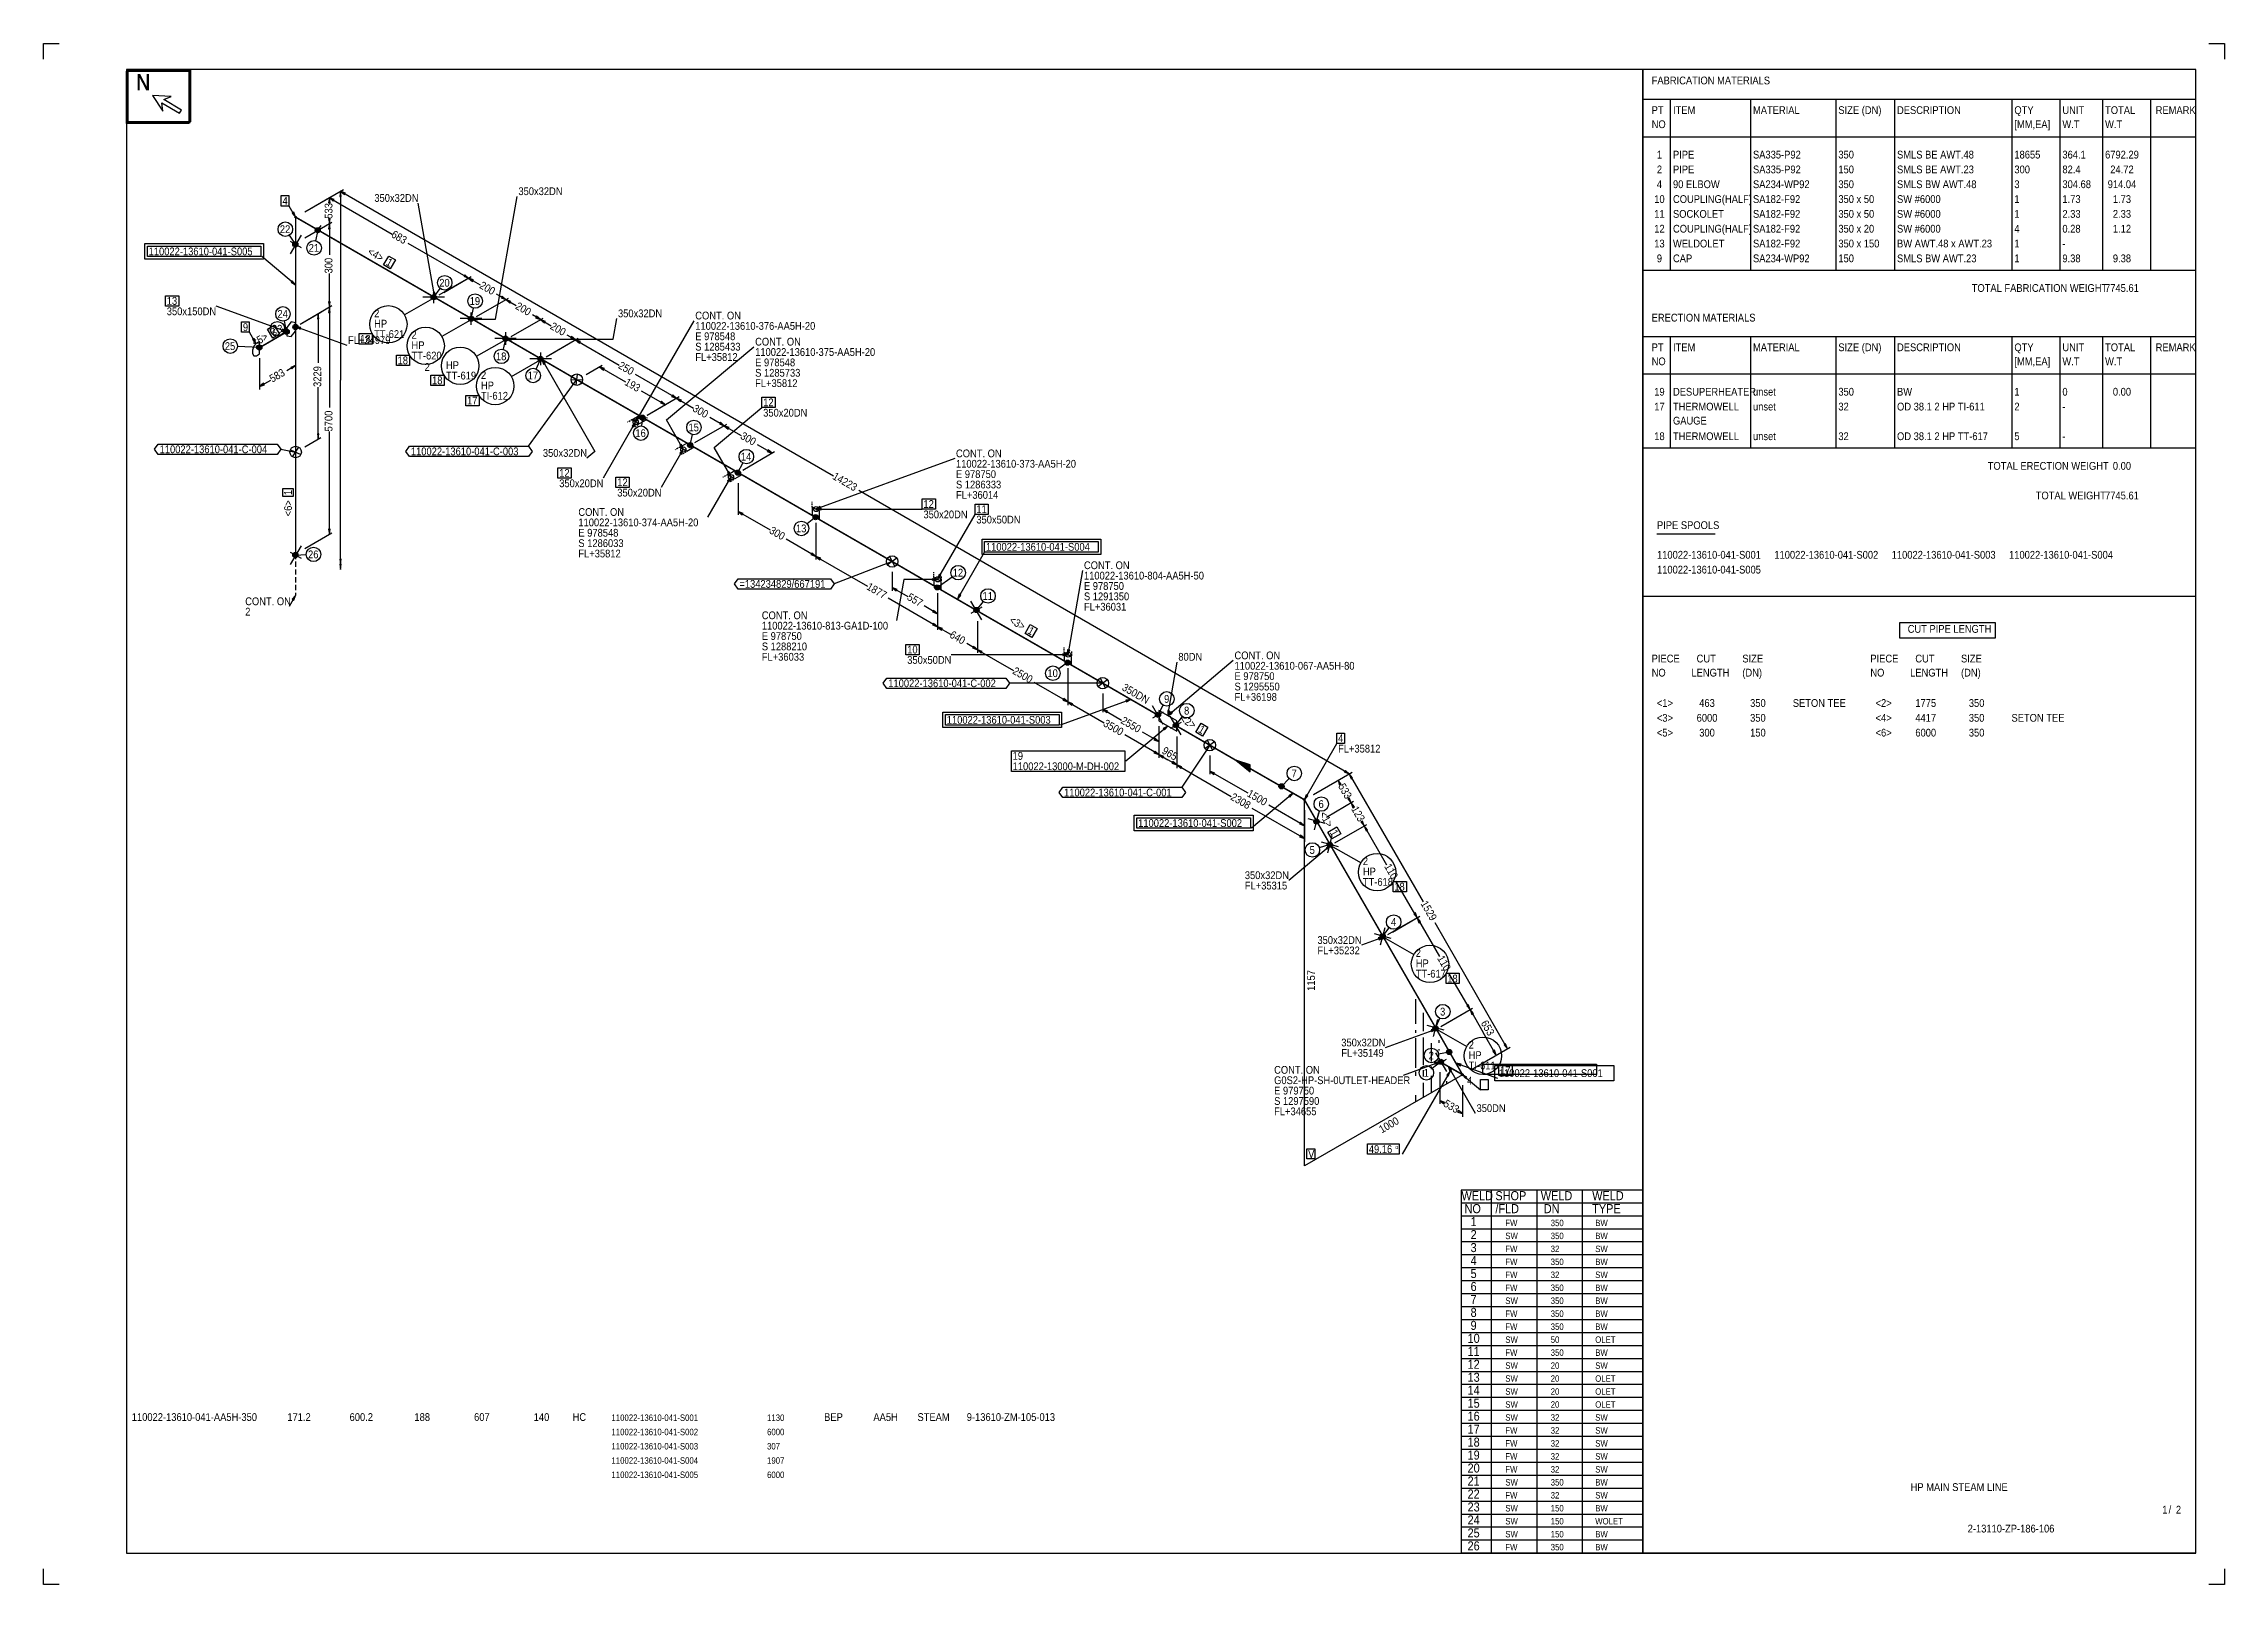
# Model space of a CAD drawing. Extents: x 0 to 841, y 0 to 594.
import ezdxf

# ---------------------------------------------------------------- set-up
doc = ezdxf.new("R2010")
doc.units = 0
doc.linetypes.add('GT100', pattern=[1, 0.666667, -0.333333])
doc.linetypes.add('GT110', pattern=[3, 2, -1])
doc.layers.add('PIPE_150', color=7, linetype='Continuous')
doc.styles.add('ARIAL', font='arial.ttf')

msp = doc.modelspace()

# ---------------------------------------------------------------- texts
at = {"color": 2, "style": 'ARIAL', "width": 0.86}
for s, p in [('SW', (563.7, 133.1)), ('FW', (563.7, 138.1)), ('350', (581.2, 138.1)), ('350', (581.2, 133.1)), ('  BW', (596.7, 138.1)), ('  BW', (596.7, 133.1)), ('FW', (563.7, 128.1)), ('32', (581.2, 128.1)), ('  SW', (596.7, 128.1)), ('FW', (563.7, 123.1)), ('FW', (563.7, 118.1)), ('350', (581.2, 123.1)), ('32', (581.2, 118.1)), ('  SW', (596.7, 118.1)), ('  BW', (596.7, 123.1)), ('SW', (563.7, 108.1)), ('FW', (563.7, 113.1)), ('350', (581.2, 113.1)), ('350', (581.2, 108.1)), ('  BW', (596.7, 113.1)), ('  BW', (596.7, 108.1)), ('FW', (563.7, 103.1)), ('350', (581.2, 103.1)), ('  BW', (596.7, 103.1)), ('SW', (563.7, 93.1)), ('FW', (563.7, 98.1)), ('350', (581.2, 98.1)), ('50', (581.2, 93.1)), ('  OLET', (596.7, 93.1)), ('  BW', (596.7, 98.1)), ('SW', (563.7, 83.1)), ('FW', (563.7, 88.1)), ('350', (581.2, 88.1)), ('20', (581.2, 83.1)), ('  SW', (596.7, 83.1)), ('  BW', (596.7, 88.1)), ('SW', (563.7, 78.1)), ('20', (581.2, 78.1)), ('  OLET', (596.7, 78.1)), ('SW', (563.7, 73.1)), ('SW', (563.7, 68.1)), ('20', (581.2, 73.1)), ('20', (581.2, 68.1)), ('  OLET', (596.7, 73.1)), ('  OLET', (596.7, 68.1)), ('SW', (563.7, 63.1)), ('FW', (563.7, 58.1)), ('32', (581.2, 63.1)), ('32', (581.2, 58.1)), ('  SW', (596.7, 63.1)), ('  SW', (596.7, 58.1)), ('FW', (563.7, 53.1)), ('FW', (563.7, 48.1)), ('32', (581.2, 53.1)), ('32', (581.2, 48.1)), ('  SW', (596.7, 53.1)), ('  SW', (596.7, 48.1)), ('FW', (563.7, 43.1)), ('32', (581.2, 43.1)), ('  SW', (596.7, 43.1)), ('SW', (563.7, 38.1)), ('FW', (563.7, 33.1)), ('350', (581.2, 38.1)), ('32', (581.2, 33.1)), ('  SW', (596.7, 33.1)), ('  BW', (596.7, 38.1)), ('SW', (563.7, 28.1)), ('SW', (563.7, 23.1)), ('150', (581.2, 28.1)), ('150', (581.2, 23.1)), ('  WOLET', (596.7, 23.1)), ('  BW', (596.7, 28.1)), ('SW', (563.7, 18.1)), ('150', (581.2, 18.1)), ('  BW', (596.7, 18.1)), ('FW', (563.7, 13.1)), ('350', (581.2, 13.1)), ('  BW', (596.7, 13.1))]:
    msp.add_text(s, height=2.5, dxfattribs=at).set_placement(p)
at = {"layer": 'ELEV', "color": 2, "style": 'ARIAL', "width": 0.86}
for s, p in [('FL+34979', (117.4, 478.2)), ('FL+35812', (251.31, 471.67)), ('FL+35812', (274.4, 461.6)), ('FL+36014', (351.85, 418.52)), ('FL+35812', (206.22, 395.92)), ('FL+36031', (401.2, 375.4)), ('FL+36033', (276.97, 356.1)), ('FL+36198', (459.26, 340.64)), ('FL+35812', (499.2, 320.7)), ('FL+35315', (463.24, 267.9)), ('FL+35232', (491.24, 242.9)), ('FL+35149', (500.44, 203.4)), ('FL+34655', (474.54, 180.86))]:
    msp.add_text(s, height=3, dxfattribs=at).set_placement(p)
at = {"layer": 'ESL', "color": 2, "style": 'ARIAL', "width": 0.86}
for s, p in [('6000', (279, 57.5)), ('1130', (279, 63)), ('307', (279, 52)), ('6000', (279, 41)), ('1907', (279, 46.5))]:
    msp.add_text(s, height=2.5, dxfattribs=at).set_placement(p)
at = {"layer": 'ESN', "color": 2, "style": 'ARIAL', "width": 0.86}
for s, p in [('110022-13610-041-S001', (219, 63)), ('110022-13610-041-S002', (219, 57.5)), ('110022-13610-041-S003', (219, 52)), ('110022-13610-041-S004', (219, 46.5)), ('110022-13610-041-S005', (219, 41))]:
    msp.add_text(s, height=2.5, dxfattribs=at).set_placement(p)
at = {"layer": 'FLAN', "color": 2, "style": 'ARIAL', "width": 0.86}
for s, height, p in [('FABRICATION MATERIALS', 3, (620.13, 578.29)), ('COUPLING(HALF)', 3, (628.36, 532.57)), ('SA182-F92', 3, (659.21, 532.57)), ('SA182-F92', 3, (659.21, 526.86)), ('COUPLING(HALF)', 3, (628.36, 521.14)), ('SA182-F92', 3, (659.21, 521.14)), ('SA182-F92', 3, (659.21, 515.43)), ('TOTAL FABRICATION WEIGHT', 3, (743.56, 498.29)), ('GAUGE', 3, (628.36, 447.14)), ('TOTAL ERECTION WEIGHT', 3, (749.73, 429.71)), ('TOTAL WEIGHT', 3, (768.24, 418.29)), ('110022-13610-813-GA1D-100', 3, (276.97, 368.1)), ('CUT PIPE LENGTH', 3, (718.87, 366.86)), ('   LENGTH', 3, (632.47, 350)), ('   LENGTH', 3, (716.81, 350)), ('G0S2-HP-SH-0UTLET-HEADER', 3, (474.54, 192.86)), (' /FLD', 3.5, (558.7, 143.1))]:
    msp.add_text(s, height=height, dxfattribs=at).set_placement(p)
at = {"layer": 'GT_1', "color": 2, "style": 'ARIAL', "width": 0.86}
for s, height, p in [('N', 6.25, (35.6, 576)), ('N', 6.25, (35.8, 576)), ('PT', 3, (620.13, 566.86)), ('NO', 3, (620.13, 561.43)), ('ITEM', 3, (628.36, 566.86)), ('MATERIAL', 3, (659.21, 566.86)), ('SIZE (DN)', 3, (692.13, 566.86)), ('DESCRIPTION', 3, (714.76, 566.86)), ('QTY', 3, (760.01, 566.86)), ('[MM,EA]', 3, (760.01, 561.43)), ('W.T', 3, (778.53, 561.43)), ('UNIT', 3, (778.53, 566.86)), ('W.T', 3, (794.99, 561.43)), ('TOTAL', 3, (794.99, 566.86)), (' REMARK', 3, (813.5, 566.86)), ('  2', 3, (620.13, 544)), ('  1', 3, (620.13, 549.71)), ('PIPE', 3, (628.36, 549.71)), ('PIPE', 3, (628.36, 544)), ('SA335-P92', 3, (659.21, 549.71)), ('SA335-P92', 3, (659.21, 544)), ('350', 3, (692.13, 549.71)), ('150', 3, (692.13, 544)), ('SMLS BE AWT.48', 3, (714.76, 549.71)), ('SMLS BE AWT.23', 3, (714.76, 544)), ('300', 3, (760.01, 544)), ('18655', 3, (760.01, 549.71)), ('364.1', 3, (778.53, 549.71)), ('82.4', 3, (778.53, 544)), ('6792.29', 3, (794.99, 549.71)), ('  24.72', 3, (794.99, 544)), ('350x32DN', 3, (183.1, 535.6)), ('  4', 3, (620.13, 538.29)), ('90 ELBOW', 3, (628.36, 538.29)), ('SA234-WP92', 3, (659.21, 538.29)), ('350', 3, (692.13, 538.29)), ('SMLS BW AWT.48', 3, (714.76, 538.29)), ('3', 3, (760.01, 538.29)), ('304.68', 3, (778.53, 538.29)), (' 914.04', 3, (794.99, 538.29)), ('4', 3, (92.14, 531.9)), ('350x32DN', 3, (127.54, 533)), (' 10', 3, (620.13, 532.57)), (' 11', 3, (620.13, 526.86)), ('SOCKOLET', 3, (628.36, 526.86)), ('350 x 50', 3, (692.13, 532.57)), ('350 x 50', 3, (692.13, 526.86)), ('SW #6000', 3, (714.76, 532.57)), ('SW #6000', 3, (714.76, 526.86)), ('1', 3, (760.01, 532.57)), ('1', 3, (760.01, 526.86)), ('2.33', 3, (778.53, 526.86)), ('1.73', 3, (778.53, 532.57)), ('   2.33', 3, (794.99, 526.86)), ('   1.73', 3, (794.99, 532.57)), (' 12', 3, (620.13, 521.14)), ('350 x 20', 3, (692.13, 521.14)), ('SW #6000', 3, (714.76, 521.14)), ('4', 3, (760.01, 521.14)), ('0.28', 3, (778.53, 521.14)), ('   1.12', 3, (794.99, 521.14)), ('110022-13610-041-S005', 3, (40.5, 512.4)), (' 13', 3, (620.13, 515.43)), ('WELDOLET', 3, (628.36, 515.43)), ('350 x 150', 3, (692.13, 515.43)), ('BW AWT.48 x AWT.23', 3, (714.76, 515.43)), ('1', 3, (760.01, 515.43)), ('-', 3, (778.53, 515.43)), ('  9', 3, (620.13, 509.71)), ('CAP', 3, (628.36, 509.71)), ('SA234-WP92', 3, (659.21, 509.71)), ('150', 3, (692.13, 509.71)), ('SMLS BW AWT.23', 3, (714.76, 509.71)), ('1', 3, (760.01, 509.71)), ('9.38', 3, (778.53, 509.71)), ('   9.38', 3, (794.99, 509.71)), ('13', 3, (47.49, 493.3)), ('7745.61', 3, (794.99, 498.29)), ('350x150DN', 3, (47.49, 489.3)), ('350x32DN', 3, (221.5, 488.5)), ('CONT. ON', 3, (251.31, 487.67)), ('ERECTION MATERIALS', 3, (620.13, 486.86)), ('9', 3, (76.84, 483.2)), ('110022-13610-376-AA5H-20', 3, (251.31, 483.67)), ('E 978548', 3, (251.31, 479.67)), ('CONT. ON', 3, (274.4, 477.6)), ('S 1285433', 3, (251.31, 475.67)), ('110022-13610-375-AA5H-20', 3, (274.4, 473.6)), ('E 978548', 3, (274.4, 469.6)), ('PT', 3, (620.13, 475.43)), ('NO', 3, (620.13, 470)), ('ITEM', 3, (628.36, 475.43)), ('MATERIAL', 3, (659.21, 475.43)), ('SIZE (DN)', 3, (692.13, 475.43)), ('DESCRIPTION', 3, (714.76, 475.43)), ('QTY', 3, (760.01, 475.43)), ('[MM,EA]', 3, (760.01, 470)), ('W.T', 3, (778.53, 470)), ('UNIT', 3, (778.53, 475.43)), ('W.T', 3, (794.99, 470)), ('TOTAL', 3, (794.99, 475.43)), (' REMARK', 3, (813.5, 475.43)), ('S 1285733', 3, (274.4, 465.6)), ('12', 3, (277.5, 454.2)), (' 19', 3, (620.13, 458.29)), (' 17', 3, (620.13, 452.57)), ('THERMOWELL', 3, (628.36, 452.57)), ('DESUPERHEATER', 3, (628.36, 458.29)), ('unset', 3, (659.21, 458.29)), ('unset', 3, (659.21, 452.57)), ('350', 3, (692.13, 458.29)), ('32', 3, (692.13, 452.57)), ('OD 38.1 2 HP TI-611', 3, (714.76, 452.57)), ('BW', 3, (714.76, 458.29)), ('2', 3, (760.01, 452.57)), ('1', 3, (760.01, 458.29)), ('0', 3, (778.53, 458.29)), ('   0.00', 3, (794.99, 458.29)), ('350x20DN', 3, (277.5, 450.2)), ('-', 3, (778.53, 452.57)), ('110022-13610-041-C-004', 3, (44.74, 436.1)), ('110022-13610-041-C-003', 3, (141.64, 435.3)), ('350x32DN', 3, (192.54, 434.7)), ('CONT. ON', 3, (351.85, 434.52)), (' 18', 3, (620.13, 441.14)), ('THERMOWELL', 3, (628.36, 441.14)), ('unset', 3, (659.21, 441.14)), ('32', 3, (692.13, 441.14)), ('OD 38.1 2 HP TT-617', 3, (714.76, 441.14)), ('5', 3, (760.01, 441.14)), ('-', 3, (778.53, 441.14)), ('12', 3, (198.84, 427)), ('110022-13610-373-AA5H-20', 3, (351.85, 430.52)), ('E 978750', 3, (351.85, 426.52)), ('   0.00', 3, (794.99, 429.71)), ('350x20DN', 3, (198.84, 423)), ('350x20DN', 3, (221.24, 419.4)), ('12', 3, (221.24, 423.4)), ('S 1286333', 3, (351.85, 422.52)), ('7745.61', 3, (794.99, 418.29)), ('CONT. ON', 3, (206.22, 411.92)), ('350x20DN', 3, (339.3, 411)), ('12', 3, (339.3, 415)), ('11', 3, (359.7, 413)), ('110022-13610-374-AA5H-20', 3, (206.22, 407.92)), ('E 978548', 3, (206.22, 403.92)), ('350x50DN', 3, (359.7, 409)), ('PIPE SPOOLS', 3, (622.19, 406.86)), ('S 1286033', 3, (206.22, 399.92)), ('110022-13610-041-S004', 3, (363.4, 398.5)), ('110022-13610-041-S001', 3, (622.19, 395.43)), ('110022-13610-041-S002', 3, (667.44, 395.43)), ('110022-13610-041-S003', 3, (712.7, 395.43)), ('110022-13610-041-S004', 3, (757.96, 395.43)), ('=134234829/667191', 3, (268.33, 384.2)), ('CONT. ON', 3, (401.2, 391.4)), ('110022-13610-804-AA5H-50', 3, (401.2, 387.4)), ('110022-13610-041-S005', 3, (622.19, 389.71)), ('CONT. ON', 3, (77.74, 377.5)), ('S 1291350', 3, (401.2, 379.4)), ('E 978750', 3, (401.2, 383.4)), ('2', 3, (77.74, 373.5)), ('CONT. ON', 3, (276.97, 372.1)), ('S 1288210', 3, (276.97, 360.1)), ('E 978750', 3, (276.97, 364.1)), ('10', 3, (333.04, 358.9)), ('350x50DN', 3, (333.04, 354.9)), ('80DN', 3, (437.6, 356.1)), ('CONT. ON', 3, (459.26, 356.64)), ('110022-13610-067-AA5H-80', 3, (459.26, 352.64)), ('PIECE', 3, (620.13, 355.43)), ('     CUT', 3, (632.47, 355.43)), ('SIZE', 3, (655.1, 355.43)), ('PIECE', 3, (704.47, 355.43)), ('     CUT', 3, (716.81, 355.43)), ('SIZE', 3, (739.44, 355.43)), ('110022-13610-041-C-002', 3, (325.74, 345.9)), ('S 1295550', 3, (459.26, 344.64)), ('E 978750', 3, (459.26, 348.64)), ('NO', 3, (620.13, 350)), ('(DN)', 3, (655.1, 350)), ('NO', 3, (704.47, 350)), ('(DN)', 3, (739.44, 350)), ('      463', 3, (632.47, 338.29)), ('   350', 3, (655.1, 338.29)), ('   SETON TEE', 3, (671.56, 338.29)), ('     1775', 3, (716.81, 338.29)), ('   350', 3, (739.44, 338.29)), ('110022-13610-041-S003', 3, (348.3, 331.8)), ('     6000', 3, (632.47, 332.57)), ('      300', 3, (632.47, 326.86)), ('   350', 3, (655.1, 332.57)), ('   150', 3, (655.1, 326.86)), ('     4417', 3, (716.81, 332.57)), ('     6000', 3, (716.81, 326.86)), ('   350', 3, (739.44, 332.57)), ('   350', 3, (739.44, 326.86)), ('   SETON TEE', 3, (755.9, 332.57)), ('19', 3, (373.7, 317.9)), ('4', 3, (499.2, 324.7)), ('110022-13000-M-DH-002', 3, (373.7, 313.9)), ('110022-13610-041-C-001', 3, (393.54, 303.8)), ('110022-13610-041-S002', 3, (422.1, 292)), ('350x32DN', 3, (463.24, 271.9)), ('350x32DN', 3, (491.24, 246.9)), ('350x32DN', 3, (500.44, 207.4)), ('CONT. ON', 3, (474.54, 196.86)), ('110022-13610-041-S001', 3, (561.2, 195.6)), ('S 1297590', 3, (474.54, 184.86)), ('E 979750', 3, (474.54, 188.86)), ('350DN', 3, (552.6, 182.1)), ('49.16', 3, (511.06, 166.3)), ('o', 1.5, (521.26, 167.8)), ('V', 3, (487.67, 164.43)), ('WELD', 3.5, (546.8, 148.1)), (' SHOP', 3.5, (558.7, 148.1)), (' WELD', 3.5, (576.2, 148.1)), ('   WELD', 3.5, (593.7, 148.1)), (' NO', 3.5, (546.8, 143.1)), ('  DN', 3.5, (576.2, 143.1)), ('   TYPE', 3.5, (593.7, 143.1)), ('   2', 3.5, (546.8, 133.1)), ('   1', 3.5, (546.8, 138.1)), ('   4', 3.5, (546.8, 123.1)), ('   3', 3.5, (546.8, 128.1)), ('   5', 3.5, (546.8, 118.1)), ('   6', 3.5, (546.8, 113.1)), ('   7', 3.5, (546.8, 108.1)), ('   8', 3.5, (546.8, 103.1)), ('   9', 3.5, (546.8, 98.1)), ('  10', 3.5, (546.8, 93.1)), ('  11', 3.5, (546.8, 88.1)), ('  12', 3.5, (546.8, 83.1)), ('  13', 3.5, (546.8, 78.1)), ('  14', 3.5, (546.8, 73.1)), ('  15', 3.5, (546.8, 68.1)), ('110022-13610-041-AA5H-350', 3, (34, 63)), ('171.2', 3, (94, 63)), ('600.2', 3, (118, 63)), ('188', 3, (143, 63)), ('607', 3, (166, 63)), ('140', 3, (189, 63)), ('HC', 3, (204, 63)), ('BEP', 3, (301, 63)), ('AA5H', 3, (320, 63)), ('STEAM', 3, (337, 63)), ('9-13610-ZM-105-013', 3, (356, 63)), ('  16', 3.5, (546.8, 63.1)), ('  17', 3.5, (546.8, 58.1)), ('  18', 3.5, (546.8, 53.1)), ('  19', 3.5, (546.8, 48.1)), ('  20', 3.5, (546.8, 43.1)), ('  21', 3.5, (546.8, 38.1)), ('  22', 3.5, (546.8, 33.1)), ('HP MAIN STEAM LINE', 3, (720, 36)), ('  23', 3.5, (546.8, 28.1)), ('  24', 3.5, (546.8, 23.1)), ('1', 3, (817, 27.3)), ('/', 3, (819.5, 27.3)), ('2', 3, (822.3, 27.3)), ('  25', 3.5, (546.8, 18.1)), ('2-13110-ZP-186-106', 3, (742, 20)), ('  26', 3.5, (546.8, 13.1))]:
    msp.add_text(s, height=height, dxfattribs=at).set_placement(p)
for s, rotation, p in [('533', 90, (111.39, 526.51)), ('683', -30, (133.77, 519.6)), ('300', 90, (111.39, 505.41)), ('1', -30, (131.74, 508.85)), ('200', -30, (167.82, 499.95)), ('200', -30, (181.67, 491.95)), ('200', -30, (195.07, 484.2)), ('250', -30, (221.32, 469.05)), ('583', 30, (88.18, 463.27)), ('3229', 90, (107.06, 461.64)), ('193', -30, (223.79, 462.6)), ('300', -30, (250.02, 452.5)), ('5700', 90, (111.39, 444.49)), ('300', -30, (268.42, 441.9)), ('1', 90, (95.75, 419.92)), ('14223', -30, (303.97, 426.33)), ('300', -30, (279.58, 405.45)), ('1877', -30, (317.09, 383.77)), ('557', -30, (332.73, 379.75)), ('640', -30, (349.13, 365.25)), ('2500', -30, (373.39, 351.27)), ('350DN', -30, (415.57, 344.93)), ('3500', -30, (408.39, 331.07)), ('2550', -30, (415.14, 332.17)), ('965', 329.53446, (430.99, 320.55)), ('2308', -30, (457.44, 302.72)), ('1500', -30, (463.84, 304.02)), ('533', -60, (499.11, 307.72)), ('123', -60, (504.16, 298.92)), ('110', -60, (516.91, 276.77)), ('1529', -60, (530.92, 262.46)), ('1157', 90, (490.29, 228.81)), ('110', -60, (537.31, 241.37)), ('653', 300.09424, (554.13, 216.39)), ('533', -30, (539.58, 184.5)), ('1000', 30, (516.07, 173.82))]:
    msp.add_text(s, height=3, rotation=rotation, dxfattribs=at).set_placement(p)
at = {"layer": 'INSTITEMNO', "color": 2, "style": 'ARIAL', "width": 0.86}
for s, p in [('18', (122.1, 478.69)), ('18', (136.5, 470.39)), ('18', (149.8, 462.69)), ('17', (163.3, 454.89)), ('18', (520.9, 267.49)), ('18', (541.3, 232.09)), ('4', (548.95, 192.69)), ('17', (561.7, 196.69))]:
    msp.add_text(s, height=3, dxfattribs=at).set_placement(p)
at = {"layer": 'INSTNOG', "color": 2, "style": 'ARIAL', "width": 0.86}
for s, p in [('2', (127.47, 488.53)), ('TT-621', (127.47, 480.53)), ('HP', (127.47, 484.53)), ('2', (141.87, 480.23)), ('TT-620', (141.87, 472.23)), ('HP', (141.87, 476.23)), ('HP', (155.17, 468.53)), ('2', (146.92, 467.82)), ('TT-619', (155.17, 464.53)), ('2', (168.67, 464.73)), ('HP', (168.67, 460.73)), ('TI-612', (168.67, 456.73)), ('2', (508.76, 277.33)), ('TT-618', (508.76, 269.33)), ('HP', (508.76, 273.33)), ('2', (529.16, 241.93)), ('TT-617', (529.16, 233.93)), ('HP', (529.16, 237.93)), ('2', (549.56, 206.53)), ('HP', (549.56, 202.53)), ('TI-611', (549.56, 198.53))]:
    msp.add_text(s, height=3, dxfattribs=at).set_placement(p)
at = {"layer": 'itemno', "color": 2, "style": 'ARIAL', "width": 0.86}
for s, rotation, p in [('<4>', -30, (124.67, 512.93)), ('<6>', 90, (95.75, 411.76))]:
    msp.add_text(s, height=3, rotation=rotation, dxfattribs=at).set_placement(p)
for s, p in [('  <1>', (620.13, 338.29)), ('  <2>', (704.47, 338.29)), ('  <3>', (620.13, 332.57)), ('  <5>', (620.13, 326.86)), ('  <4>', (704.47, 332.57)), ('  <6>', (704.47, 326.86))]:
    msp.add_text(s, height=3, dxfattribs=at).set_placement(p)
at = {"layer": 'ITNO', "color": 2, "style": 'ARIAL', "width": 0.86}
for s, rotation, p in [('<5>', 30.15455, (81.48, 477.06)), ('2', 30.15455, (88.54, 481.16)), ('<3>', 330.06102, (372.1, 370.86)), ('1', 330.06102, (379.17, 366.79)), ('<2>', 329.96672, (437.96, 332.82)), ('1', 329.96672, (445.02, 328.74)), ('<1>', 299.81416, (491.87, 296.94)), ('1', 299.81416, (495.93, 289.86))]:
    msp.add_text(s, height=3, rotation=rotation, dxfattribs=at).set_placement(p)
at = {"layer": 'WDNO', "color": 2, "style": 'ARIAL', "width": 0.86}
for s, p in [('22', (91.11, 520.96)), ('21', (102.22, 513.74)), ('20', (152.58, 500.3)), ('19', (164.31, 493.26)), ('24', (90.19, 488.31)), ('23', (88.05, 482.56)), ('25', (69.89, 475.88)), ('18', (174.45, 471.92)), ('17', (186.68, 464.55)), ('15', (248.69, 444.54)), ('16', (228.22, 442.33)), ('14', (268.9, 433.28)), ('13', (290.14, 405.6)), ('26', (101.98, 395.59)), ('12', (350.59, 388.54)), ('11', (362.1, 379.56)), ('10', (387.12, 349.78)), ('9', (432.1, 339.87)), ('8', (439.81, 335.34)), ('7', (481.27, 311.15)), ('6', (491.67, 299.34)), ('5', (488.24, 281.64)), ('4', (519.59, 253.85)), ('3', (538.54, 219.3)), ('2', (534.13, 202.41)), ('1', (532.21, 195.72))]:
    msp.add_text(s, height=3, dxfattribs=at).set_placement(p)

# ---------------------------------------------------------------- linework, layer by layer
at = {"color": 1}
msp.add_line((106.89, 523.85), (105.71, 522.1), dxfattribs=at)
at = {"color": 4}
for p, q in [((187, 438.8), (205.65, 464.45)), ((203.45, 464.35), (207.85, 464.55)), ((205.36, 462.27), (205.94, 466.63)), ((232.93, 449.6), (230.91, 449.8)), ((91.5, 437.6), (97.2, 436.55)), ((95.19, 437.44), (99.21, 435.66)), ((96.04, 434.68), (98.36, 438.42)), ((329.02, 395.66), (325.48, 393.04)), ((326.2, 396.28), (328.3, 392.42)), ((327.25, 394.35), (304.9, 385.7)), ((408.45, 347.45), (372.5, 347.4)), ((410.22, 348.76), (406.68, 346.14)), ((407.4, 349.38), (409.5, 345.52)), ((449.75, 323.55), (438.9, 307.3)), ((451.52, 324.86), (447.98, 322.24)), ((448.7, 325.48), (450.8, 321.62))]:
    msp.add_line(p, q, dxfattribs=at)
at = {"color": 7}
for centre, radius in [((97.2, 527.09), 0.3), ((97.2, 527.09), 0.2), ((97.2, 527.09), 0.1), ((486.21, 302.51), 0.3), ((486.21, 302.51), 0.2), ((486.21, 302.51), 0.1), ((547.18, 196.52), 0.3), ((547.18, 196.52), 0.2), ((547.18, 196.52), 0.1)]:
    msp.add_circle(centre, radius, dxfattribs=at)
at = {"color": 2}
for centre, radius in [((105.71, 522.1), 0.85), ((105.71, 522.1), 0.7), ((105.71, 522.1), 0.55), ((105.71, 522.1), 0.4), ((105.71, 522.1), 0.25), ((97.09, 516.63), 0.85), ((97.09, 516.63), 0.7), ((97.09, 516.63), 0.55), ((97.09, 516.63), 0.4), ((97.09, 516.63), 0.25), ((150.43, 496.24), 0.85), ((150.43, 496.24), 0.7), ((150.43, 496.24), 0.55), ((150.43, 496.24), 0.4), ((150.43, 496.24), 0.25), ((164.83, 487.94), 0.85), ((164.83, 487.94), 0.7), ((164.83, 487.94), 0.55), ((164.83, 487.94), 0.4), ((164.83, 487.94), 0.25), ((93.71, 482.96), 0.85), ((93.71, 482.96), 0.7), ((93.71, 482.96), 0.55), ((93.71, 482.96), 0.4), ((93.71, 482.96), 0.25), ((97.11, 484.74), 0.85), ((97.11, 484.74), 0.7), ((97.11, 484.74), 0.55), ((97.11, 484.74), 0.4), ((97.11, 484.74), 0.25), ((178.13, 480.24), 0.85), ((178.13, 480.24), 0.7), ((178.13, 480.24), 0.55), ((178.13, 480.24), 0.4), ((178.13, 480.24), 0.25), ((83.21, 476.86), 0.85), ((83.21, 476.86), 0.7), ((83.21, 476.86), 0.55), ((83.21, 476.86), 0.4), ((83.21, 476.86), 0.25), ((191.63, 472.44), 0.85), ((191.63, 472.44), 0.7), ((191.63, 472.44), 0.55), ((191.63, 472.44), 0.4), ((191.63, 472.44), 0.25), ((230.91, 449.8), 0.85), ((230.91, 449.8), 0.7), ((230.91, 449.8), 0.55), ((230.91, 449.8), 0.4), ((230.91, 449.8), 0.25), ((249.31, 439.2), 0.85), ((249.31, 439.2), 0.7), ((249.31, 439.2), 0.55), ((249.31, 439.2), 0.4), ((249.31, 439.2), 0.25), ((267.71, 428.6), 0.85), ((267.71, 428.6), 0.7), ((267.71, 428.6), 0.55), ((267.71, 428.6), 0.4), ((267.71, 428.6), 0.25), ((297.71, 411.46), 0.85), ((297.71, 411.46), 0.7), ((297.71, 411.46), 0.55), ((297.71, 411.46), 0.4), ((297.71, 411.46), 0.25), ((97.09, 396.83), 0.85), ((97.09, 396.83), 0.7), ((97.09, 396.83), 0.55), ((97.09, 396.83), 0.4), ((97.09, 396.83), 0.25), ((344.61, 384.36), 0.85), ((344.61, 384.36), 0.7), ((344.61, 384.36), 0.55), ((344.61, 384.36), 0.4), ((344.61, 384.36), 0.25), ((359.76, 375.64), 0.85), ((359.76, 375.64), 0.7), ((359.76, 375.64), 0.55), ((359.76, 375.64), 0.4), ((359.76, 375.64), 0.25), ((394.91, 355.36), 0.85), ((394.91, 355.36), 0.7), ((394.91, 355.36), 0.55), ((394.91, 355.36), 0.4), ((394.91, 355.36), 0.25), ((429.76, 335.24), 0.85), ((429.76, 335.24), 0.7), ((429.76, 335.24), 0.55), ((429.76, 335.24), 0.4), ((429.76, 335.24), 0.25), ((436.66, 331.24), 0.85), ((436.66, 331.24), 0.7), ((436.66, 331.24), 0.55), ((436.66, 331.24), 0.4), ((436.66, 331.24), 0.25), ((477.41, 307.66), 0.85), ((477.41, 307.66), 0.7), ((477.41, 307.66), 0.55), ((477.41, 307.66), 0.4), ((477.41, 307.66), 0.25), ((490.89, 294.09), 0.85), ((490.89, 294.09), 0.7), ((490.89, 294.09), 0.55), ((490.89, 294.09), 0.4), ((490.89, 294.09), 0.25), ((495.99, 285.19), 0.85), ((495.99, 285.19), 0.7), ((495.99, 285.19), 0.55), ((495.99, 285.19), 0.4), ((495.99, 285.19), 0.25), ((516.39, 249.79), 0.85), ((516.39, 249.79), 0.7), ((516.39, 249.79), 0.55), ((516.39, 249.79), 0.4), ((516.39, 249.79), 0.25), ((536.79, 214.39), 0.85), ((536.79, 214.39), 0.7), ((536.79, 214.39), 0.55), ((536.79, 214.39), 0.4), ((536.79, 214.39), 0.25), ((538.84, 201.44), 0.85), ((538.84, 201.44), 0.7), ((538.84, 201.44), 0.55), ((538.84, 201.44), 0.4), ((542.06, 205.24), 0.85), ((542.06, 205.24), 0.7), ((542.06, 205.24), 0.55), ((542.06, 205.24), 0.4), ((542.06, 205.24), 0.25), ((538.84, 201.44), 0.25)]:
    msp.add_circle(centre, radius, dxfattribs=at)
at = {"color": 4}
for centre in [(205.65, 464.45), (97.2, 436.55), (327.25, 394.35), (408.45, 347.45), (449.75, 323.55)]:
    msp.add_circle(centre, 2.2, dxfattribs=at)
at = {"layer": 'AG', "color": 7}
for p, q in [((250.81, 487.17), (228.3, 448.2)), ((351.35, 434.02), (297.8, 414.5)), ((256.09, 411.42), (265.1, 427)), ((400.7, 390.9), (395, 358.4)), ((458.76, 356.14), (433.5, 334.9)), ((524.41, 196.36), (538.5, 201.5))]:
    msp.add_line(p, q, dxfattribs=at)
at = {"layer": 'AG', "color": 4}
for p, q in [((228.3, 448.2), (228.95, 450.09)), ((228.3, 448.2), (229.61, 449.71)), ((228.95, 450.09), (229.61, 449.71)), ((265.1, 427), (263.79, 425.49)), ((264.45, 425.11), (263.79, 425.49)), ((265.1, 427), (264.45, 425.11)), ((297.8, 414.5), (299.51, 415.53)), ((297.8, 414.5), (299.78, 414.81)), ((299.51, 415.53), (299.78, 414.81)), ((395, 358.4), (394.96, 360.4)), ((394.96, 360.4), (395.72, 360.27)), ((395, 358.4), (395.72, 360.27)), ((433.5, 334.9), (434.76, 336.46)), ((434.76, 336.46), (435.25, 335.87)), ((433.5, 334.9), (435.25, 335.87)), ((538.5, 201.5), (536.52, 201.19)), ((536.79, 200.47), (536.52, 201.19)), ((538.5, 201.5), (536.79, 200.47))]:
    msp.add_line(p, q, dxfattribs=at)
at = {"layer": 'ARROW', "color": 7}
for p, q in [((109.9, 532.6), (110.5, 532.6)), ((111.7, 533.3), (112.1, 533.9)), ((114.2, 535.1), (114.8, 535.1)), ((116, 535.8), (116.4, 536.4)), ((96.5, 529), (95.9, 528.6)), ((110.5, 526.6), (109.9, 526.6)), ((109.9, 522.6), (110.5, 522.6)), ((162.4, 504.9), (162, 504.3)), ((95.9, 502.5), (95.5, 502)), ((150.9, 498.1), (150.2, 498)), ((165.4, 502.3), (165.8, 502.9)), ((176.8, 496.6), (176.4, 496)), ((105.6, 487.9), (106.2, 487.9)), ((110.5, 494.4), (109.9, 494.4)), ((109.9, 490.4), (110.5, 490.4)), ((167.3, 487.5), (167.3, 488.1)), ((179.8, 494), (180.2, 494.6)), ((190.1, 488.9), (189.7, 488.3)), ((81.2, 480.3), (80.6, 479.9)), ((92.1, 483.9), (91.8, 483.2)), ((98.9, 483.9), (99.2, 484.6)), ((180.6, 479.8), (180.6, 480.4)), ((193.1, 486.3), (193.5, 486.9)), ((203.6, 481.1), (203.2, 480.5)), ((206.6, 478.5), (207, 479.1)), ((85.2, 462.5), (84.8, 463.1)), ((95.3, 469.2), (95.7, 468.6)), ((192.8, 470.4), (193.4, 470.8)), ((215.9, 468.1), (216.3, 468.7)), ((238.3, 456.1), (237.9, 455.5)), ((242.6, 458.6), (242.2, 458)), ((245.6, 456), (246, 456.6)), ((227, 446.7), (227.6, 446.3)), ((261, 448), (260.6, 447.4)), ((264, 445.4), (264.4, 446)), ((106.2, 443.6), (105.6, 443.6)), ((246, 439.5), (245.4, 439.1)), ((279.4, 437.4), (279, 436.8)), ((245.4, 436.1), (246, 435.7)), ((264.4, 428.9), (263.8, 428.5)), ((269.4, 412.3), (269.8, 412.9)), ((299.8, 414.2), (299.8, 414.8)), ((110.5, 406.8), (109.9, 406.8)), ((114.8, 395.3), (114.2, 395.3)), ((296.3, 397.6), (295.9, 397)), ((299.3, 395), (299.7, 395.6)), ((114.8, 393.3), (114.2, 393.3)), ((342.7, 387.7), (342.7, 387.1)), ((346, 388.9), (345.4, 389.3)), ((95.9, 379.8), (96.5, 379.4)), ((328.8, 383), (329.2, 383.6)), ((353.7, 381.3), (353.1, 381.7)), ((343.2, 375.5), (342.8, 374.9)), ((343.2, 370.5), (342.8, 369.9)), ((346.2, 367.9), (346.6, 368.5)), ((358.6, 361.6), (358.2, 361)), ((361.6, 359), (362, 359.6)), ((393, 358.7), (393, 358.1)), ((393.5, 341.5), (393.1, 340.9)), ((396.5, 338.9), (396.9, 339.5)), ((410, 336.1), (410.4, 336.7)), ((417.3, 340.9), (417.6, 340.2)), ((434.2, 336.8), (433.5, 336.9)), ((431.8, 329.9), (432.2, 329.4)), ((428.6, 326.2), (428.2, 325.6)), ((428.6, 321.2), (428.2, 320.6)), ((431.6, 318.6), (432, 319.2)), ((435.5, 317.2), (435.1, 316.6)), ((438.5, 314.6), (438.9, 315.2)), ((451.3, 312.2), (451.7, 312.8)), ((502, 313.8), (501.6, 313.2)), ((480.2, 304), (480.6, 303.5)), ((487.5, 304), (486.9, 304.4)), ((499.8, 308.1), (500.4, 308.4)), ((503.5, 303.2), (502.9, 302.8)), ((504.2, 310.6), (504.8, 311)), ((504.9, 299.4), (505.5, 299.7)), ((484.7, 293.8), (484.3, 293.2)), ((484.7, 288.8), (484.3, 288.2)), ((508.6, 294.3), (508, 294)), ((510, 290.5), (510.6, 290.9)), ((494.6, 283.9), (495, 283.4)), ((529, 258.9), (528.4, 258.5)), ((530.4, 255.1), (531, 255.5)), ((514.7, 249.2), (515, 248.5)), ((549.4, 223.5), (548.8, 223.1)), ((550.8, 219.7), (551.4, 220.1)), ((535.1, 213.8), (535.4, 213.1)), ((559.5, 205.9), (558.9, 205.5)), ((563.8, 208.4), (563.2, 208)), ((541.1, 196.3), (541.7, 195.9)), ((542.3, 197.9), (542.9, 198.3)), ((546.4, 199.9), (546.7, 200.6)), ((548.5, 195), (548.9, 195.5)), ((540, 185.2), (540.4, 185.8)), ((545.6, 182.7), (545.3, 182.1))]:
    msp.add_line(p, q, dxfattribs=at)
at = {"layer": 'CAP', "color": 2, "flags": 128}
msp.add_lwpolyline([(83.3, 476.8), (83.3, 479.2), (82.1, 478.5), (81.1, 477.3), (80.5, 475.8), (80.5, 474.6), (81.1, 473.7), (82.1, 473.7), (83.3, 474.4), (83.3, 476.8)], dxfattribs=at)
at = {"layer": 'ELBO', "color": 5, "const_width": 0.6}
for points in [[(105.9, 522.1), (97.2, 527.09)], [(97.2, 527.09), (97.2, 517.1)], [(486.21, 302.51), (477.5, 307.5)], [(491.2, 293.8), (486.21, 302.51)], [(547.18, 196.52), (542.2, 205.2)], [(538.5, 201.5), (547.18, 196.52)]]:
    msp.add_lwpolyline(points, dxfattribs=at)
at = {"layer": 'FW', "color": 1}
for centre in [(105.71, 522.1), (150.43, 496.24), (164.83, 487.94), (178.13, 480.24), (191.63, 472.44), (97.09, 396.83), (359.76, 375.64), (429.76, 335.24), (436.66, 331.24), (490.89, 294.09), (495.99, 285.19), (516.39, 249.79), (536.79, 214.39), (538.84, 201.44)]:
    msp.add_circle(centre, 1, dxfattribs=at)
at = {"layer": 'GT_1', "flags": 128}
for points in [[(0, 588), (0, 594), (6, 594)], [(835, 594), (841, 594), (841, 588)], [(56, 583.2), (56, 563.2), (32, 563.2), (32, 583.4), (56.2, 583.4), (56.2, 563.4), (32.2, 563.4), (32.2, 583.6), (56.4, 583.6), (56.4, 563.6), (32.4, 563.6), (32.4, 583.8), (56.6, 583.8), (56.6, 563.8), (32.6, 563.8), (32.6, 584)], [(110.5, 532.6), (110.2, 534.6), (109.9, 532.6)], [(112.1, 533.9), (110.2, 534.6), (111.7, 533.3)], [(114.8, 535.1), (114.5, 537.1), (114.2, 535.1)], [(116.4, 536.4), (114.5, 537.1), (116, 535.8)], [(95.9, 528.6), (97.2, 527.1), (96.5, 529)], [(109.9, 526.6), (110.2, 524.6), (110.5, 526.6)], [(110.5, 522.6), (110.2, 524.6), (109.9, 522.6)], [(162, 504.3), (163.9, 503.6), (162.4, 504.9)], [(95.5, 502), (97.2, 501), (95.9, 502.5)], [(150.2, 498), (150.9, 496.1), (150.9, 498.1)], [(165.8, 502.9), (163.9, 503.6), (165.4, 502.3)], [(176.4, 496), (178.3, 495.3), (176.8, 496.6)], [(106.2, 487.9), (105.9, 489.9), (105.6, 487.9)], [(109.9, 494.4), (110.2, 492.4), (110.5, 494.4)], [(110.5, 490.4), (110.2, 492.4), (109.9, 490.4)], [(167.3, 488.1), (165.3, 487.8), (167.3, 487.5)], [(189.7, 488.3), (191.6, 487.6), (190.1, 488.9)], [(80.6, 479.9), (81.9, 478.4), (81.2, 480.3)], [(91.8, 483.2), (93.8, 482.9), (92.1, 483.9)], [(99.2, 484.6), (97.2, 484.9), (98.9, 483.9)], [(180.6, 480.4), (178.6, 480.1), (180.6, 479.8)], [(193.5, 486.9), (191.6, 487.6), (193.1, 486.3)], [(203.2, 480.5), (205.1, 479.8), (203.6, 481.1)], [(207, 479.1), (205.1, 479.8), (206.6, 478.5)], [(193.4, 470.8), (192.1, 472.3), (192.8, 470.4)], [(84.8, 463.1), (83.3, 461.8), (85.2, 462.5)], [(95.7, 468.6), (97.2, 469.9), (95.3, 469.2)], [(216.3, 468.7), (214.4, 469.4), (215.9, 468.1)], [(237.9, 455.5), (239.8, 454.8), (238.3, 456.1)], [(242.2, 458), (244.1, 457.3), (242.6, 458.6)], [(246, 456.6), (244.1, 457.3), (245.6, 456)], [(227.6, 446.3), (228.3, 448.2), (227, 446.7)], [(260.6, 447.4), (262.5, 446.7), (261, 448)], [(264.4, 446), (262.5, 446.7), (264, 445.4)], [(105.6, 443.6), (105.9, 441.6), (106.2, 443.6)], [(245.4, 439.1), (246.7, 437.6), (246, 439.5)], [(246, 435.7), (246.7, 437.6), (245.4, 436.1)], [(279, 436.8), (280.9, 436.1), (279.4, 437.4)], [(263.8, 428.5), (265.1, 427), (264.4, 428.9)], [(269.8, 412.9), (267.9, 413.6), (269.4, 412.3)], [(299.5, 415.5), (297.8, 414.5), (299.8, 414.8)], [(109.9, 406.8), (110.2, 404.8), (110.5, 406.8)], [(114.2, 395.3), (114.5, 393.3), (114.8, 395.3)], [(295.9, 397), (297.8, 396.3), (296.3, 397.6)], [(299.7, 395.6), (297.8, 396.3), (299.3, 395)], [(114.2, 393.3), (114.5, 391.3), (114.8, 393.3)], [(342.7, 387.1), (344.7, 387.4), (342.7, 387.7)], [(345.4, 389.3), (344.7, 387.4), (346, 388.9)], [(96.5, 379.4), (97.2, 381.3), (95.9, 379.8)], [(329.2, 383.6), (327.3, 384.3), (328.8, 383)], [(353.1, 381.7), (352.4, 379.8), (353.7, 381.3)], [(342.8, 374.9), (344.7, 374.2), (343.2, 375.5)], [(342.8, 369.9), (344.7, 369.2), (343.2, 370.5)], [(346.6, 368.5), (344.7, 369.2), (346.2, 367.9)], [(358.2, 361), (360.1, 360.3), (358.6, 361.6)], [(362, 359.6), (360.1, 360.3), (361.6, 359)], [(393, 358.1), (395, 358.4), (393, 358.7)], [(393.1, 340.9), (395, 340.2), (393.5, 341.5)], [(396.9, 339.5), (395, 340.2), (396.5, 338.9)], [(410.4, 336.7), (408.5, 337.4), (410, 336.1)], [(417.6, 340.2), (419.3, 341.2), (417.3, 340.9)], [(433.5, 336.9), (433.5, 334.9), (434.2, 336.8)], [(432.2, 329.4), (433.5, 330.9), (431.8, 329.9)], [(428.2, 325.6), (430.1, 324.9), (428.6, 326.2)], [(451.7, 312.8), (449.8, 313.5), (451.3, 312.2)], [(465.3, 314.5), (465.3, 316), (459.8, 317.7), (465.3, 313.2), (465.3, 315.8), (460.3, 317.4), (465.3, 313.3), (465.3, 315.7), (460.9, 317.1), (465.3, 313.4), (465.3, 315.5), (461.4, 316.7), (465.3, 313.6), (465.3, 315.3), (461.9, 316.5), (465.3, 313.8), (465.3, 315.1), (462.5, 316.1), (465.3, 314), (465.3, 314.9), (462.9, 315.9), (465.3, 314.2), (465.3, 314.7), (463.5, 315.5), (465.3, 314.4), (465.3, 314.5), (459.8, 317.7)], [(501.6, 313.2), (503.5, 312.5), (502, 313.8)], [(504.8, 311), (503.5, 312.5), (504.2, 310.6)], [(480.6, 303.5), (481.9, 305), (480.2, 304)], [(486.9, 304.4), (486.2, 302.5), (487.5, 304)], [(500.4, 308.4), (499.2, 310), (499.8, 308.1)], [(502.9, 302.8), (504.2, 301.3), (503.5, 303.2)], [(505.5, 299.7), (504.2, 301.3), (504.9, 299.4)], [(484.3, 293.2), (486.2, 292.5), (484.7, 293.8)], [(484.3, 288.2), (486.2, 287.5), (484.7, 288.8)], [(508, 294), (509.3, 292.4), (508.6, 294.3)], [(510.6, 290.9), (509.3, 292.4), (510, 290.5)], [(495, 283.4), (496.3, 284.9), (494.6, 283.9)], [(528.4, 258.5), (529.7, 257), (529, 258.9)], [(531, 255.5), (529.7, 257), (530.4, 255.1)], [(515, 248.5), (516.7, 249.5), (514.7, 249.2)], [(535.4, 213.1), (537.1, 214.1), (535.1, 213.8)], [(563.2, 208), (564.5, 206.5), (563.8, 208.4)], [(541.7, 195.9), (542.4, 197.8), (541.1, 196.3)], [(542.9, 198.3), (541.6, 199.8), (542.3, 197.9)], [(546.7, 200.6), (544.7, 200.9), (546.4, 199.9)], [(548.9, 195.5), (547.2, 196.5), (548.5, 195)], [(540.4, 185.8), (538.5, 186.5), (540, 185.2)], [(545.3, 182.1), (547.2, 181.5), (545.6, 182.7)], [(616.7, 152), (546.7, 152), (546.7, 12)], [(6, 0), (0, 0), (0, 6)], [(841, 6), (841, 0), (835, 0)]]:
    msp.add_lwpolyline(points, dxfattribs=at)
at = {"layer": 'GT_1', "color": 7, "flags": 128}
for points in [[(165.3, 487.8), (174.3, 487.8), (182.6, 535.1)], [(180.2, 494.6), (178.3, 495.3), (179.8, 494)], [(178.6, 480.1), (219.6, 480.1), (221, 488)], [(192.1, 472.3), (212.6, 436.8), (209.5, 434.2)], [(246.7, 437.6), (240.2, 448.9), (273.9, 477.1)], [(265.1, 427), (258.6, 438.3), (277, 453.7)], [(344.7, 387.4), (331.7, 387.4), (328.9, 371.6)], [(428.2, 320.6), (430.1, 319.9), (428.6, 321.2)], [(432, 319.2), (430.1, 319.9), (431.6, 318.6)], [(435.1, 316.6), (437, 315.9), (435.5, 317.2)], [(438.9, 315.2), (437, 315.9), (438.5, 314.6)], [(548.8, 223.1), (550.1, 221.6), (549.4, 223.5)], [(551.4, 220.1), (550.1, 221.6), (550.8, 219.7)], [(558.9, 205.5), (560.2, 204), (559.5, 205.9)]]:
    msp.add_lwpolyline(points, dxfattribs=at)
at = {"layer": 'IG', "color": 7, "flags": 128}
for points in [[(150.9, 496.1), (139.15, 489.39)], [(165.3, 487.8), (153.55, 481.09)], [(178.6, 480.1), (166.85, 473.39)], [(192.1, 472.3), (180.35, 465.59)], [(496.3, 284.9), (508.05, 278.19)], [(516.7, 249.5), (528.45, 242.79)]]:
    msp.add_lwpolyline(points, dxfattribs=at)
at = {"layer": 'INSTBOX', "color": 7, "flags": 128}
for points in [[(121.65, 482.19), (126.75, 482.19), (126.75, 478.19), (121.65, 478.19), (121.65, 482.19)], [(136.05, 473.89), (141.15, 473.89), (141.15, 469.89), (136.05, 469.89), (136.05, 473.89)], [(149.35, 466.19), (154.45, 466.19), (154.45, 462.19), (149.35, 462.19), (149.35, 466.19)], [(162.85, 458.39), (167.95, 458.39), (167.95, 454.39), (162.85, 454.39), (162.85, 458.39)], [(520.45, 270.99), (525.55, 270.99), (525.55, 266.99), (520.45, 266.99), (520.45, 270.99)], [(540.85, 235.59), (545.95, 235.59), (545.95, 231.59), (540.85, 231.59), (540.85, 235.59)], [(555.05, 200.59), (598.85, 200.59), (598.85, 196.59), (555.05, 196.59), (555.05, 200.59)], [(561.25, 200.19), (566.35, 200.19), (566.35, 196.19), (561.25, 196.19), (561.25, 200.19)]]:
    msp.add_lwpolyline(points, dxfattribs=at)
at = {"layer": 'INSTG', "color": 7}
msp.add_line((537.1, 214.1), (548.8, 207.37), dxfattribs=at)
at = {"layer": 'INSTNO', "color": 2}
for centre in [(132.95, 485.79), (147.35, 477.49), (160.65, 469.79), (174.15, 461.99), (514.25, 274.59), (534.65, 239.19), (555.05, 203.79)]:
    msp.add_circle(centre, 7.2, dxfattribs=at)
at = {"layer": 'itemno', "color": 7, "flags": 128}
for points in [[(91.6, 535.4), (94.6, 535.4), (94.6, 531.4), (91.6, 531.4), (91.6, 535.4)], [(133.1, 512.1), (135.7, 510.6), (133.7, 507.2), (131.1, 508.7), (133.1, 512.1)], [(76.3, 486.7), (79.3, 486.7), (79.3, 482.7), (76.3, 482.7), (76.3, 486.7)], [(92.3, 419.4), (92.3, 422.5), (96.2, 422.5), (96.2, 419.4), (92.3, 419.4)], [(498.7, 328.2), (501.7, 328.2), (501.7, 324.2), (498.7, 324.2), (498.7, 328.2)], [(554.1, 194.7), (557.1, 194.7), (557.1, 190.7), (554.1, 190.7), (554.1, 194.7)], [(487.2, 167.9), (490.2, 167.9), (490.2, 164), (487.2, 164), (487.2, 167.9)]]:
    msp.add_lwpolyline(points, dxfattribs=at)
at = {"layer": 'ITNO', "color": 7, "flags": 128}
for points in [[(86.37, 483.95), (88.96, 485.46), (90.97, 482), (88.38, 480.49), (86.37, 483.95)], [(380.52, 370.05), (383.12, 368.55), (381.12, 365.09), (378.52, 366.59), (380.52, 370.05)], [(446.38, 332), (448.97, 330.5), (446.97, 327.03), (444.38, 328.53), (446.38, 332)], [(498.73, 292), (500.23, 289.4), (496.76, 287.41), (495.26, 290.01), (498.73, 292)]]:
    msp.add_lwpolyline(points, dxfattribs=at)
at = {"layer": 'OLET', "color": 2, "flags": 128}
for points in [[(231.1, 449.8), (232.5, 449), (229.7, 447.4), (226.9, 449), (229.7, 450.6), (231.1, 449.8)], [(249.5, 439.2), (250.9, 438.4), (248.1, 436.8), (245.3, 438.4), (248.1, 440), (249.5, 439.2)], [(267.9, 428.6), (269.3, 427.8), (266.5, 426.2), (263.7, 427.8), (266.5, 429.4), (267.9, 428.6)], [(297.8, 411.3), (299.2, 410.5), (299.2, 413.7), (296.4, 415.3), (296.4, 412.1), (297.8, 411.3)], [(344.7, 384.2), (346.1, 383.4), (346.1, 386.6), (343.3, 388.2), (343.3, 385), (344.7, 384.2)], [(395, 355.2), (396.4, 354.4), (396.4, 357.6), (393.6, 359.2), (393.6, 356), (395, 355.2)]]:
    msp.add_lwpolyline(points, dxfattribs=at)
at = {"layer": 'PIPE', "color": 5, "const_width": 0.6}
for points in [[(150.9, 496.1), (105.9, 522.1)], [(97.2, 517.1), (97.2, 484.9)], [(165.3, 487.8), (150.9, 496.1)], [(178.6, 480.1), (165.3, 487.8)], [(97.2, 484.9), (97.2, 436.6)], [(192.1, 472.3), (178.6, 480.1)], [(205.7, 464.4), (192.1, 472.3)], [(231.1, 449.8), (205.7, 464.4)], [(249.5, 439.2), (231.1, 449.8)], [(267.9, 428.6), (249.5, 439.2)], [(97.2, 436.6), (97.2, 397.3)], [(297.8, 411.3), (267.9, 428.6)], [(327.3, 394.3), (297.8, 411.3)], [(344.7, 384.2), (327.3, 394.3)], [(360.1, 375.3), (344.7, 384.2)], [(395, 355.2), (360.1, 375.3)], [(408.5, 347.4), (395, 355.2)], [(430.1, 334.9), (408.5, 347.4)], [(449.8, 323.5), (437, 330.9)], [(459.8, 317.7), (449.8, 323.5)], [(477.5, 307.5), (465.3, 314.5)], [(496.3, 284.9), (491.2, 293.8)], [(516.7, 249.5), (496.3, 284.9)], [(537.1, 214.1), (516.7, 249.5)], [(542.2, 205.2), (537.1, 214.1)]]:
    msp.add_lwpolyline(points, dxfattribs=at)
at = {"layer": 'PIPE_150', "color": 5, "const_width": 0.6}
msp.add_lwpolyline([(93.8, 482.9), (83.3, 476.8)], dxfattribs=at)
at = {"layer": 'PL2', "color": 7, "flags": 128}
for points in [[(616.7, 572.57), (830, 572.57)], [(627.33, 572.57), (627.33, 506.69)], [(658.19, 572.57), (658.19, 506.69)], [(691.1, 572.57), (691.1, 506.69)], [(713.73, 572.57), (713.73, 506.69)], [(758.99, 572.57), (758.99, 506.69)], [(777.5, 572.57), (777.5, 506.69)], [(793.96, 572.57), (793.96, 506.69)], [(812.47, 572.57), (812.47, 506.69)], [(616.7, 558.12), (830, 558.12)], [(97.2, 527.1), (94.7, 531.4)], [(100.7, 529.1), (115.6, 537.7)], [(100.7, 529.1), (115.6, 537.7)], [(100.7, 529.1), (111.2, 535.2)], [(100.7, 529.1), (111.2, 535.2)], [(110.2, 534.6), (134.4, 520.6)], [(110.2, 534.6), (110.2, 533.7)], [(114.5, 537.1), (304.6, 427.4)], [(114.5, 537.1), (114.5, 464.2)], [(150.9, 496.1), (144.5, 532.5)], [(100.7, 519.1), (111.2, 525.2)], [(100.7, 519.1), (111.2, 525.2)], [(110.2, 524.6), (110.2, 526.5)], [(110.2, 524.6), (110.2, 512.6)], [(99.3, 520.2), (95.1, 513)], [(95.1, 517.8), (99.3, 515.4)], [(163.9, 503.6), (140.6, 517)], [(97.2, 501), (84.2, 511.9)], [(110.2, 492.4), (110.2, 505.4)], [(616.7, 506.69), (830, 506.69)], [(154.6, 496.3), (146.3, 496.3)], [(150.5, 493.9), (150.5, 498.7)], [(152.6, 497.1), (164.9, 504.2)], [(154.4, 498.1), (164.9, 504.2)], [(163.9, 503.6), (168.4, 501)], [(178.3, 495.3), (174.7, 497.4)], [(93.8, 482.9), (66.5, 492.8)], [(98.9, 485.9), (111.2, 493)], [(98.9, 485.9), (106.9, 490.5)], [(100.7, 486.9), (111.2, 493)], [(105.9, 489.9), (105.9, 470.9)], [(110.2, 492.4), (110.2, 453.7)], [(169, 488), (160.7, 488)], [(164.9, 485.6), (164.9, 490.4)], [(167, 488.8), (179.3, 495.9)], [(168.8, 489.8), (179.3, 495.9)], [(178.3, 495.3), (182.3, 493)], [(180.3, 481.1), (192.6, 488.2)], [(182.1, 482.1), (192.6, 488.2)], [(191.6, 487.6), (188.5, 489.4)], [(81.9, 478.4), (79.4, 482.7)], [(97.2, 484.9), (116.9, 477.7)], [(97.2, 480.9), (97.2, 468.7)], [(182.3, 480.3), (174, 480.3)], [(178.2, 477.9), (178.2, 482.7)], [(191.6, 487.6), (195.7, 485.2)], [(193.8, 473.3), (206.1, 480.4)], [(195.6, 474.3), (206.1, 480.4)], [(205.1, 479.8), (201.9, 481.6)], [(205.1, 479.8), (221.9, 470.1)], [(616.7, 481.14), (830, 481.14)], [(627.33, 481.14), (627.33, 438.12)], [(658.19, 481.14), (658.19, 438.12)], [(691.1, 481.14), (691.1, 438.12)], [(713.73, 481.14), (713.73, 438.12)], [(758.99, 481.14), (758.99, 438.12)], [(777.5, 481.14), (777.5, 438.12)], [(793.96, 481.14), (793.96, 438.12)], [(812.47, 481.14), (812.47, 438.12)], [(83.3, 472.8), (83.3, 460.6)], [(195.8, 472.5), (187.5, 472.5)], [(191.7, 470.1), (191.7, 474.9)], [(83.3, 461.8), (87.6, 464.3)], [(97.2, 469.9), (93.8, 467.9)], [(114.5, 393.3), (114.5, 464.2)], [(209.2, 466.4), (215.4, 470)], [(214.4, 469.4), (224.4, 463.6)], [(244.1, 457.3), (228.2, 466.5)], [(616.7, 466.69), (830, 466.69)], [(105.9, 441.6), (105.9, 461.6)], [(239.8, 454.8), (230.6, 460)], [(232.8, 450.8), (245.1, 457.9)], [(232.8, 450.8), (240.8, 455.4)], [(234.6, 451.8), (245.1, 457.9)], [(244.1, 457.3), (250.6, 453.5)], [(228.3, 448.2), (215.8, 426.5)], [(251.2, 440.2), (263.5, 447.3)], [(253, 441.2), (263.5, 447.3)], [(262.5, 446.7), (256.9, 449.9)], [(262.5, 446.7), (269, 442.9)], [(100.7, 438.6), (106.9, 442.2)], [(110.2, 404.8), (110.2, 444.5)], [(246.7, 437.6), (238.2, 422.9)], [(280.9, 436.1), (275.3, 439.3)], [(616.7, 438.12), (830, 438.12)], [(269.6, 429.6), (281.9, 436.7)], [(267.9, 424.6), (267.9, 412.4)], [(503.5, 312.5), (314.4, 421.7)], [(267.9, 413.6), (280.2, 406.5)], [(297.8, 414.5), (338.8, 414.5)], [(344.7, 387.4), (359.2, 412.5)], [(100.7, 399.3), (111.2, 405.4)], [(297.8, 409.3), (297.8, 395.1)], [(297.8, 407.3), (297.8, 395.1)], [(644.63, 404.83), (622.19, 404.83)], [(99.3, 400.4), (95.1, 393.2)], [(95.1, 398), (99.3, 395.6)], [(297.8, 396.3), (286.4, 402.9)], [(297.8, 396.3), (317.7, 384.8)], [(352.4, 379.8), (362.9, 398)], [(327.3, 390.3), (327.3, 383.1)], [(97.2, 381.3), (94.7, 377)], [(344.7, 369.2), (325.7, 380.2)], [(327.3, 384.3), (333.3, 380.8)], [(344.7, 382.2), (344.7, 373)], [(344.7, 382.2), (344.7, 368)], [(344.7, 380.2), (344.7, 368)], [(361.8, 371.9), (357.6, 379.1)], [(616.7, 380.97), (830, 380.97)], [(344.7, 374.2), (339.6, 377.2)], [(361.8, 376.7), (357.6, 374.3)], [(360.1, 371.3), (360.1, 359.1)], [(360.1, 371.3), (360.1, 359.1)], [(344.7, 369.2), (349.7, 366.3)], [(360.1, 360.3), (356, 362.7)], [(395, 358.4), (350, 358.4)], [(360.1, 360.3), (374, 352.3)], [(433.5, 334.9), (437.1, 355.6)], [(395, 340.2), (382, 347.7)], [(395, 353.2), (395, 339)], [(395, 351.2), (395, 339)], [(419.3, 341.2), (392, 331.3)], [(395, 340.2), (409, 332.1)], [(408.5, 343.4), (408.5, 336.2)], [(408.5, 337.4), (415.7, 333.2)], [(431.8, 331.5), (427.6, 338.7)], [(433.5, 330.9), (417.4, 317.4)], [(430.1, 324.9), (423.8, 328.6)], [(431.8, 336.3), (427.6, 333.9)], [(430.1, 330.9), (430.1, 318.7)], [(430.1, 330.9), (430.1, 323.7)], [(430.1, 330.9), (430.1, 318.7)], [(438.7, 327.5), (434.5, 334.7)], [(438.7, 332.3), (434.5, 329.9)], [(430.1, 319.9), (417, 327.5)], [(430.1, 319.9), (433.6, 317.9)], [(437, 326.9), (437, 314.7)], [(437, 326.9), (437, 314.7)], [(486.2, 302.5), (498.7, 324.2)], [(437, 315.9), (433.6, 317.9)], [(437, 315.9), (458, 303.8)], [(449.8, 319.5), (449.8, 312.3)], [(449.8, 313.5), (464.4, 305.1)], [(489.7, 304.5), (504.6, 313.1)], [(489.7, 304.5), (504.6, 313.1)], [(503.5, 312.5), (532, 263.1)], [(481.9, 305), (465.8, 291.5)], [(489.7, 304.5), (500.2, 310.6)], [(499.2, 310), (500.1, 308.3)], [(486.2, 287.5), (466.1, 299.1)], [(486.2, 292.5), (472.5, 300.4)], [(486.2, 161.3), (486.2, 302.5)], [(486.2, 298.5), (486.2, 291.3)], [(486.2, 298.5), (486.2, 286.3)], [(494.2, 293.3), (487.7, 295.1)], [(490.1, 290.9), (491.8, 297.5)], [(494.7, 295.8), (505.2, 301.9)], [(494.7, 295.8), (505.2, 301.9)], [(504.2, 301.3), (503.7, 302.1)], [(504.2, 301.3), (505.2, 299.5)], [(499.3, 284.4), (492.8, 286.2)], [(495.2, 282), (496.9, 288.6)], [(498, 285.9), (510.3, 293)], [(499.8, 286.9), (510.3, 293)], [(509.3, 292.4), (508.8, 293.3)], [(509.3, 292.4), (517.9, 277.4)], [(496.3, 284.9), (480.2, 271.4)], [(529.7, 257), (521.5, 271.1)], [(515.6, 246.6), (517.3, 253.2)], [(518.4, 250.5), (530.7, 257.6)], [(520.2, 251.5), (530.7, 257.6)], [(529.7, 257), (538.3, 242)], [(564.5, 206.5), (536.6, 255)], [(516.7, 249.5), (508.2, 246.4)], [(519.7, 249), (513.2, 250.8)], [(550.1, 221.6), (541.9, 235.7)], [(529.2, 216.1), (529.2, 225.6)], [(532.2, 213.3), (532.2, 220.3)], [(538.8, 215.1), (551.1, 222.2)], [(540.6, 216.1), (551.1, 222.2)], [(550.1, 221.6), (555.1, 212.8)], [(537.1, 214.1), (517.4, 206.9)], [(529.2, 212.6), (529.2, 213.6)], [(529.2, 199.1), (529.2, 210.6)], [(532.2, 200.3), (532.2, 210.8)], [(540.1, 213.6), (533.6, 215.4)], [(536, 211.2), (537.7, 217.8)], [(560.2, 204), (555.1, 212.8)], [(535.2, 201.6), (535.2, 208.6)], [(536.8, 204.9), (541, 197.7)], [(536.8, 200.1), (541, 202.5)], [(538.2, 208.8), (538.2, 209.8)], [(538.2, 205.8), (538.2, 206.3)], [(550.7, 198.5), (565.6, 207.1)], [(550.7, 198.5), (561.2, 204.6)], [(547.2, 196.5), (486.2, 161.3)], [(542.4, 197.8), (523.9, 165.8)], [(529.2, 196.1), (529.2, 197.6)], [(532.2, 195.8), (532.2, 198.3)], [(535.2, 198.6), (535.2, 199.6)], [(535.2, 189.6), (535.2, 196.1)], [(538.5, 197.5), (538.5, 185.3)], [(541.2, 193), (541.2, 194)], [(541.6, 199.8), (552.1, 181.6)], [(544.7, 200.9), (560.7, 195.1)], [(547.2, 196.5), (554.1, 190.7)], [(529.2, 186.1), (529.2, 188.6)], [(532.2, 187.8), (532.2, 193.3)], [(538.5, 186.5), (540.2, 185.5)], [(547.2, 192.5), (547.2, 180.3)], [(547.2, 181.5), (546.4, 181.9)], [(558.3, 152), (558.3, 147)], [(575.8, 152), (575.8, 147)], [(593.3, 152), (593.3, 147)], [(616.7, 147), (546.7, 147)], [(558.3, 147), (558.3, 142)], [(575.8, 147), (575.8, 142)], [(593.3, 147), (593.3, 142)], [(616.7, 142), (546.7, 142)], [(616.7, 137), (546.7, 137)], [(558.3, 142), (558.3, 137)], [(558.3, 137), (558.3, 132)], [(575.8, 142), (575.8, 137)], [(575.8, 137), (575.8, 132)], [(593.3, 142), (593.3, 137)], [(593.3, 137), (593.3, 132)], [(616.7, 132), (546.7, 132)], [(616.7, 127), (546.7, 127)], [(558.3, 132), (558.3, 127)], [(558.3, 127), (558.3, 122)], [(575.8, 132), (575.8, 127)], [(575.8, 127), (575.8, 122)], [(593.3, 132), (593.3, 127)], [(593.3, 127), (593.3, 122)], [(616.7, 122), (546.7, 122)], [(558.3, 122), (558.3, 117)], [(575.8, 122), (575.8, 117)], [(593.3, 122), (593.3, 117)], [(616.7, 117), (546.7, 117)], [(616.7, 112), (546.7, 112)], [(558.3, 117), (558.3, 112)], [(558.3, 112), (558.3, 107)], [(575.8, 117), (575.8, 112)], [(575.8, 112), (575.8, 107)], [(593.3, 117), (593.3, 112)], [(593.3, 112), (593.3, 107)], [(616.7, 107), (546.7, 107)], [(616.7, 102), (546.7, 102)], [(558.3, 107), (558.3, 102)], [(558.3, 102), (558.3, 97)], [(575.8, 107), (575.8, 102)], [(575.8, 102), (575.8, 97)], [(593.3, 107), (593.3, 102)], [(593.3, 102), (593.3, 97)], [(616.7, 97), (546.7, 97)], [(558.3, 97), (558.3, 92)], [(575.8, 97), (575.8, 92)], [(593.3, 97), (593.3, 92)], [(616.7, 92), (546.7, 92)], [(616.7, 87), (546.7, 87)], [(558.3, 92), (558.3, 87)], [(558.3, 87), (558.3, 82)], [(575.8, 92), (575.8, 87)], [(575.8, 87), (575.8, 82)], [(593.3, 92), (593.3, 87)], [(593.3, 87), (593.3, 82)], [(616.7, 82), (546.7, 82)], [(616.7, 77), (546.7, 77)], [(558.3, 82), (558.3, 77)], [(558.3, 77), (558.3, 72)], [(575.8, 82), (575.8, 77)], [(575.8, 77), (575.8, 72)], [(593.3, 82), (593.3, 77)], [(593.3, 77), (593.3, 72)], [(616.7, 72), (546.7, 72)], [(558.3, 72), (558.3, 67)], [(575.8, 72), (575.8, 67)], [(593.3, 72), (593.3, 67)], [(616.7, 67), (546.7, 67)], [(616.7, 62), (546.7, 62)], [(558.3, 67), (558.3, 62)], [(558.3, 62), (558.3, 57)], [(575.8, 67), (575.8, 62)], [(575.8, 62), (575.8, 57)], [(593.3, 67), (593.3, 62)], [(593.3, 62), (593.3, 57)], [(616.7, 57), (546.7, 57)], [(616.7, 52), (546.7, 52)], [(558.3, 57), (558.3, 52)], [(558.3, 52), (558.3, 47)], [(575.8, 57), (575.8, 52)], [(575.8, 52), (575.8, 47)], [(593.3, 57), (593.3, 52)], [(593.3, 52), (593.3, 47)], [(616.7, 47), (546.7, 47)], [(558.3, 47), (558.3, 42)], [(575.8, 47), (575.8, 42)], [(593.3, 47), (593.3, 42)], [(616.7, 42), (546.7, 42)], [(616.7, 37), (546.7, 37)], [(558.3, 42), (558.3, 37)], [(558.3, 37), (558.3, 32)], [(575.8, 42), (575.8, 37)], [(575.8, 37), (575.8, 32)], [(593.3, 42), (593.3, 37)], [(593.3, 37), (593.3, 32)], [(616.7, 32), (546.7, 32)], [(616.7, 27), (546.7, 27)], [(558.3, 32), (558.3, 27)], [(558.3, 27), (558.3, 22)], [(575.8, 32), (575.8, 27)], [(575.8, 27), (575.8, 22)], [(593.3, 32), (593.3, 27)], [(593.3, 27), (593.3, 22)], [(616.7, 22), (546.7, 22)], [(616.7, 17), (546.7, 17)], [(558.3, 22), (558.3, 17)], [(558.3, 17), (558.3, 12)], [(575.8, 22), (575.8, 17)], [(575.8, 17), (575.8, 12)], [(593.3, 22), (593.3, 17)], [(593.3, 17), (593.3, 12)], [(616.7, 12), (546.7, 12)]]:
    msp.add_lwpolyline(points, dxfattribs=at)
at = {"layer": 'PL2', "color": 7, "linetype": 'GT110', "flags": 128}
msp.add_lwpolyline([(97.2, 397.3), (97.2, 381.3)], dxfattribs=at)
at = {"layer": 'PL4', "color": 7, "linetype": 'GT100', "flags": 128}
for points in [[(228, 446.4), (229.7, 447.4), (226.9, 449), (225.2, 448)], [(246.4, 435.8), (248.1, 436.8), (245.3, 438.4), (243.6, 437.4)], [(264.8, 425.2), (266.5, 426.2), (263.7, 427.8), (262, 426.8)], [(299.2, 415.7), (299.2, 413.7), (296.4, 415.3), (296.4, 417.3)], [(346.1, 388.6), (346.1, 386.6), (343.3, 388.2), (343.3, 390.2)], [(396.4, 359.6), (396.4, 357.6), (393.6, 359.2), (393.6, 361.2)]]:
    msp.add_lwpolyline(points, dxfattribs=at)
at = {"layer": 'PL5', "color": 7, "flags": 128}
for points in [[(47, 496.8), (52.1, 496.8), (52.1, 492.8), (47, 492.8), (47, 496.8)], [(277, 457.7), (282.1, 457.7), (282.1, 453.7), (277, 453.7), (277, 457.7)], [(198.3, 430.5), (203.4, 430.5), (203.4, 426.5), (198.3, 426.5), (198.3, 430.5)], [(220.7, 426.9), (225.8, 426.9), (225.8, 422.9), (220.7, 422.9), (220.7, 426.9)], [(338.8, 418.5), (343.9, 418.5), (343.9, 414.5), (338.8, 414.5), (338.8, 418.5)], [(359.2, 416.5), (364.3, 416.5), (364.3, 412.5), (359.2, 412.5), (359.2, 416.5)], [(332.5, 362.4), (337.6, 362.4), (337.6, 358.4), (332.5, 358.4), (332.5, 362.4)], [(510.6, 169.8), (522.8, 169.8), (522.8, 165.8), (510.6, 165.8), (510.6, 169.8)]]:
    msp.add_lwpolyline(points, dxfattribs=at)
at = {"layer": 'PL8', "color": 7, "flags": 128}
msp.add_lwpolyline([(42, 574), (46, 568), (45.6, 571.2), (52.4, 567.2), (53.2, 568.4), (46.4, 572.4), (49.2, 573.6), (42, 574)], dxfattribs=at)
at = {"layer": 'spoolno', "color": 7, "flags": 128}
for points in [[(830, 12), (830, 584), (616.7, 584), (616.7, 12), (830, 12)], [(39, 516.9), (84.8, 516.9), (84.8, 510.9), (39, 510.9), (39, 516.9)], [(40, 515.9), (83.8, 515.9), (83.8, 511.9), (40, 511.9), (40, 515.9)], [(361.9, 403), (407.7, 403), (407.7, 397), (361.9, 397), (361.9, 403)], [(362.9, 402), (406.7, 402), (406.7, 398), (362.9, 398), (362.9, 402)], [(715.79, 370.89), (752.56, 370.89), (752.56, 364.83), (715.79, 364.83), (715.79, 370.89)], [(346.8, 336.3), (392.6, 336.3), (392.6, 330.3), (346.8, 330.3), (346.8, 336.3)], [(347.8, 335.3), (391.6, 335.3), (391.6, 331.3), (347.8, 331.3), (347.8, 335.3)], [(373.2, 321.4), (417, 321.4), (417, 313.4), (373.2, 313.4), (373.2, 321.4)], [(420.6, 296.5), (466.4, 296.5), (466.4, 290.5), (420.6, 290.5), (420.6, 296.5)], [(421.6, 295.5), (465.4, 295.5), (465.4, 291.5), (421.6, 291.5), (421.6, 295.5)], [(559.7, 200.1), (605.5, 200.1), (605.5, 194.1), (559.7, 194.1), (559.7, 200.1)]]:
    msp.add_lwpolyline(points, dxfattribs=at)
at = {"layer": 'SUPP', "color": 4, "flags": 128}
for points in [[(32, 12), (830, 12), (830, 12), (616.7, 12), (616.7, 584), (32, 584), (32, 12)], [(42.8, 437.6), (44.2, 439.6), (90.1, 439.6), (91.5, 437.6), (90.1, 435.6), (44.2, 435.6), (42.8, 437.6)], [(139.7, 436.8), (141.1, 438.8), (187, 438.8), (188.4, 436.8), (187, 434.8), (141.1, 434.8), (139.7, 436.8)], [(266.4, 385.7), (267.8, 387.7), (303.5, 387.7), (304.9, 385.7), (303.5, 383.7), (267.8, 383.7), (266.4, 385.7)], [(323.8, 347.4), (325.2, 349.4), (371.1, 349.4), (372.5, 347.4), (371.1, 345.4), (325.2, 345.4), (323.8, 347.4)], [(391.6, 305.3), (393, 307.3), (438.9, 307.3), (440.3, 305.3), (438.9, 303.3), (393, 303.3), (391.6, 305.3)]]:
    msp.add_lwpolyline(points, dxfattribs=at)
at = {"layer": 'SW', "color": 1}
for centre in [(97.09, 516.63), (93.71, 482.96), (97.11, 484.74), (83.21, 476.86), (228.3, 448.1), (249.31, 439.2), (267.71, 428.6), (297.71, 411.46), (344.79, 387.46), (394.91, 355.36), (477.41, 307.66), (542.06, 205.24)]:
    msp.add_circle(centre, 1, dxfattribs=at)
at = {"layer": 'SW', "color": 2}
for centre in [(230.91, 449.8), (246.7, 437.5), (265.1, 426.9), (297.89, 414.56), (344.61, 384.36), (395.09, 358.46)]:
    msp.add_circle(centre, 1, dxfattribs=at)
at = {"layer": 'VALV', "color": 2, "flags": 128}
msp.add_lwpolyline([(437, 330.9), (437, 332.9), (430.1, 336.9), (430.1, 332.9), (437, 328.9), (437, 330.9)], dxfattribs=at)
at = {"layer": 'WDC', "color": 7}
for centre in [(93.21, 522.46), (104.32, 515.24), (154.68, 501.8), (166.41, 494.76), (92.29, 489.81), (71.99, 477.38), (90.15, 484.06), (176.55, 473.42), (188.78, 466.05), (230.32, 443.83), (250.79, 446.04), (271, 434.78), (292.24, 407.1), (104.08, 397.09), (352.69, 390.04), (364.2, 381.06), (389.22, 351.28), (433.15, 341.37), (440.86, 336.84), (482.32, 312.65), (492.72, 300.84), (489.29, 283.14), (520.64, 255.35), (539.59, 220.8), (535.18, 203.91), (533.26, 197.22)]:
    msp.add_circle(centre, 2.8, dxfattribs=at)
at = {"layer": 'WG', "color": 7}
for p, q in [((105.71, 522.1), (104.88, 517.98)), ((97.09, 516.63), (94.76, 520.13)), ((150.43, 496.24), (152.98, 499.58)), ((164.83, 487.94), (165.78, 492.03)), ((93.71, 482.96), (92.86, 487.07)), ((178.13, 480.24), (177.18, 476.15)), ((83.21, 476.86), (74.79, 477.25)), ((191.63, 472.44), (189.92, 468.61)), ((230.91, 449.8), (230.6, 446.62)), ((249.31, 439.2), (250.2, 443.31)), ((267.71, 428.6), (269.68, 432.31)), ((297.71, 411.46), (294.43, 408.84)), ((97.09, 396.83), (101.28, 396.99)), ((344.61, 384.36), (350.4, 388.43)), ((359.76, 375.64), (362.42, 378.89)), ((394.91, 355.36), (391.5, 352.91)), ((429.76, 335.24), (431.79, 338.92)), ((436.66, 331.24), (439.18, 334.6)), ((477.41, 307.66), (480.36, 310.65)), ((490.89, 294.09), (491.99, 298.14)), ((495.99, 285.19), (491.97, 283.96)), ((516.39, 249.79), (518.94, 253.12)), ((536.79, 214.39), (538.47, 218.23)), ((542.06, 205.24), (537.93, 204.44)), ((538.84, 201.44), (535.49, 198.91))]:
    msp.add_line(p, q, dxfattribs=at)
at = {"layer": 'WOLET', "color": 2, "flags": 128}
msp.add_lwpolyline([(97.2, 484.9), (97.2, 486.4), (95.5, 486.7), (93.8, 484.5), (93.8, 481.3), (95.5, 481.1), (97.2, 483.2), (97.2, 484.9)], dxfattribs=at)

msp.set_redraw_order([(e.dxf.handle, doc.entitydb.next_handle()) for e in msp.query("TEXT MTEXT ATTDEF DIMENSION ARC_DIMENSION")])  # texts and dimensions are drawn at this point

doc.saveas('drawing.dxf')
